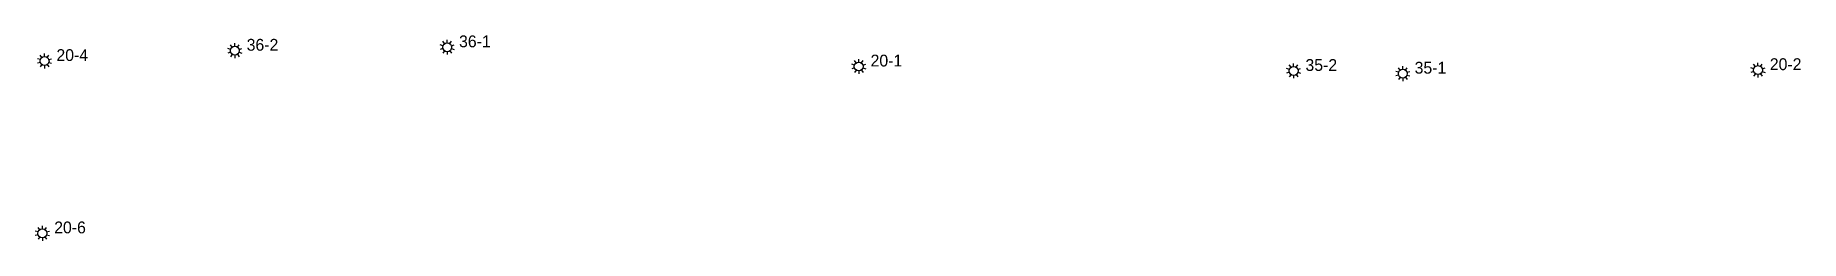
# Model space of a CAD drawing. Extents: x 486468 to 494393, y 5455952 to 5461583.
# Drawn here: x 486494.4 to 486792.6, y 5457253.5 to 5457288.2 of the extents above; entities that cross this region are included whole.
import ezdxf

# ---------------------------------------------------------------- set-up
doc = ezdxf.new("R2010")
doc.units = 0
doc.layers.add('Level 0', color=7, linetype='Continuous')
doc.layers.add('StreetLightingPoles', color=7, linetype='Continuous')

msp = doc.modelspace()

# ---------------------------------------------------------------- texts
at = {"layer": 'StreetLightingPoles'}
for s, p in [('36-2', (486530.079, 5457285.632)), ('36-1', (486565.961, 5457286.214)), ('20-4', (486497.94, 5457283.891)), ('20-1', (486635.489, 5457282.961)), ('35-2', (486708.958, 5457282.211)), ('20-2', (486787.409, 5457282.353)), ('35-1', (486727.401, 5457281.753)), ('20-6', (486497.563, 5457254.741))]:
    msp.add_text(s, height=2, dxfattribs=at).set_placement(p)

# ---------------------------------------------------------------- blocks, each defined once
blk = doc.blocks.new('Light')
at = {"layer": 'Level 0'}
for p, q in [((-0.71, 0.23), (-1.19, 0.39)), ((-0.44, 0.61), (-0.73, 1.01)), ((0, 0.75), (0, 1.25)), ((0.44, 0.61), (0.73, 1.01)), ((0.71, 0.23), (1.19, 0.39)), ((-0.71, -0.23), (-1.19, -0.39)), ((-0.44, -0.61), (-0.73, -1.01)), ((0, -0.75), (0, -1.25)), ((0.44, -0.61), (0.73, -1.01)), ((0.71, -0.23), (1.19, -0.39))]:
    blk.add_line(p, q, dxfattribs=at)
blk.add_circle((0, 0), 0.75, dxfattribs=at)

# ---------------------------------------------------------------- block references
at = {"layer": 'StreetLightingPoles'}
for p in [(486563.961, 5457286.214), (486495.94, 5457283.891), (486528.079, 5457285.632), (486633.489, 5457282.961), (486706.958, 5457282.211), (486725.401, 5457281.753), (486785.409, 5457282.353), (486495.563, 5457254.741)]:
    msp.add_blockref('Light', p, dxfattribs=at)

msp.set_redraw_order([(e.dxf.handle, doc.entitydb.next_handle()) for e in msp.query("TEXT MTEXT ATTDEF DIMENSION ARC_DIMENSION")])  # texts and dimensions are drawn at this point

doc.saveas('drawing.dxf')
